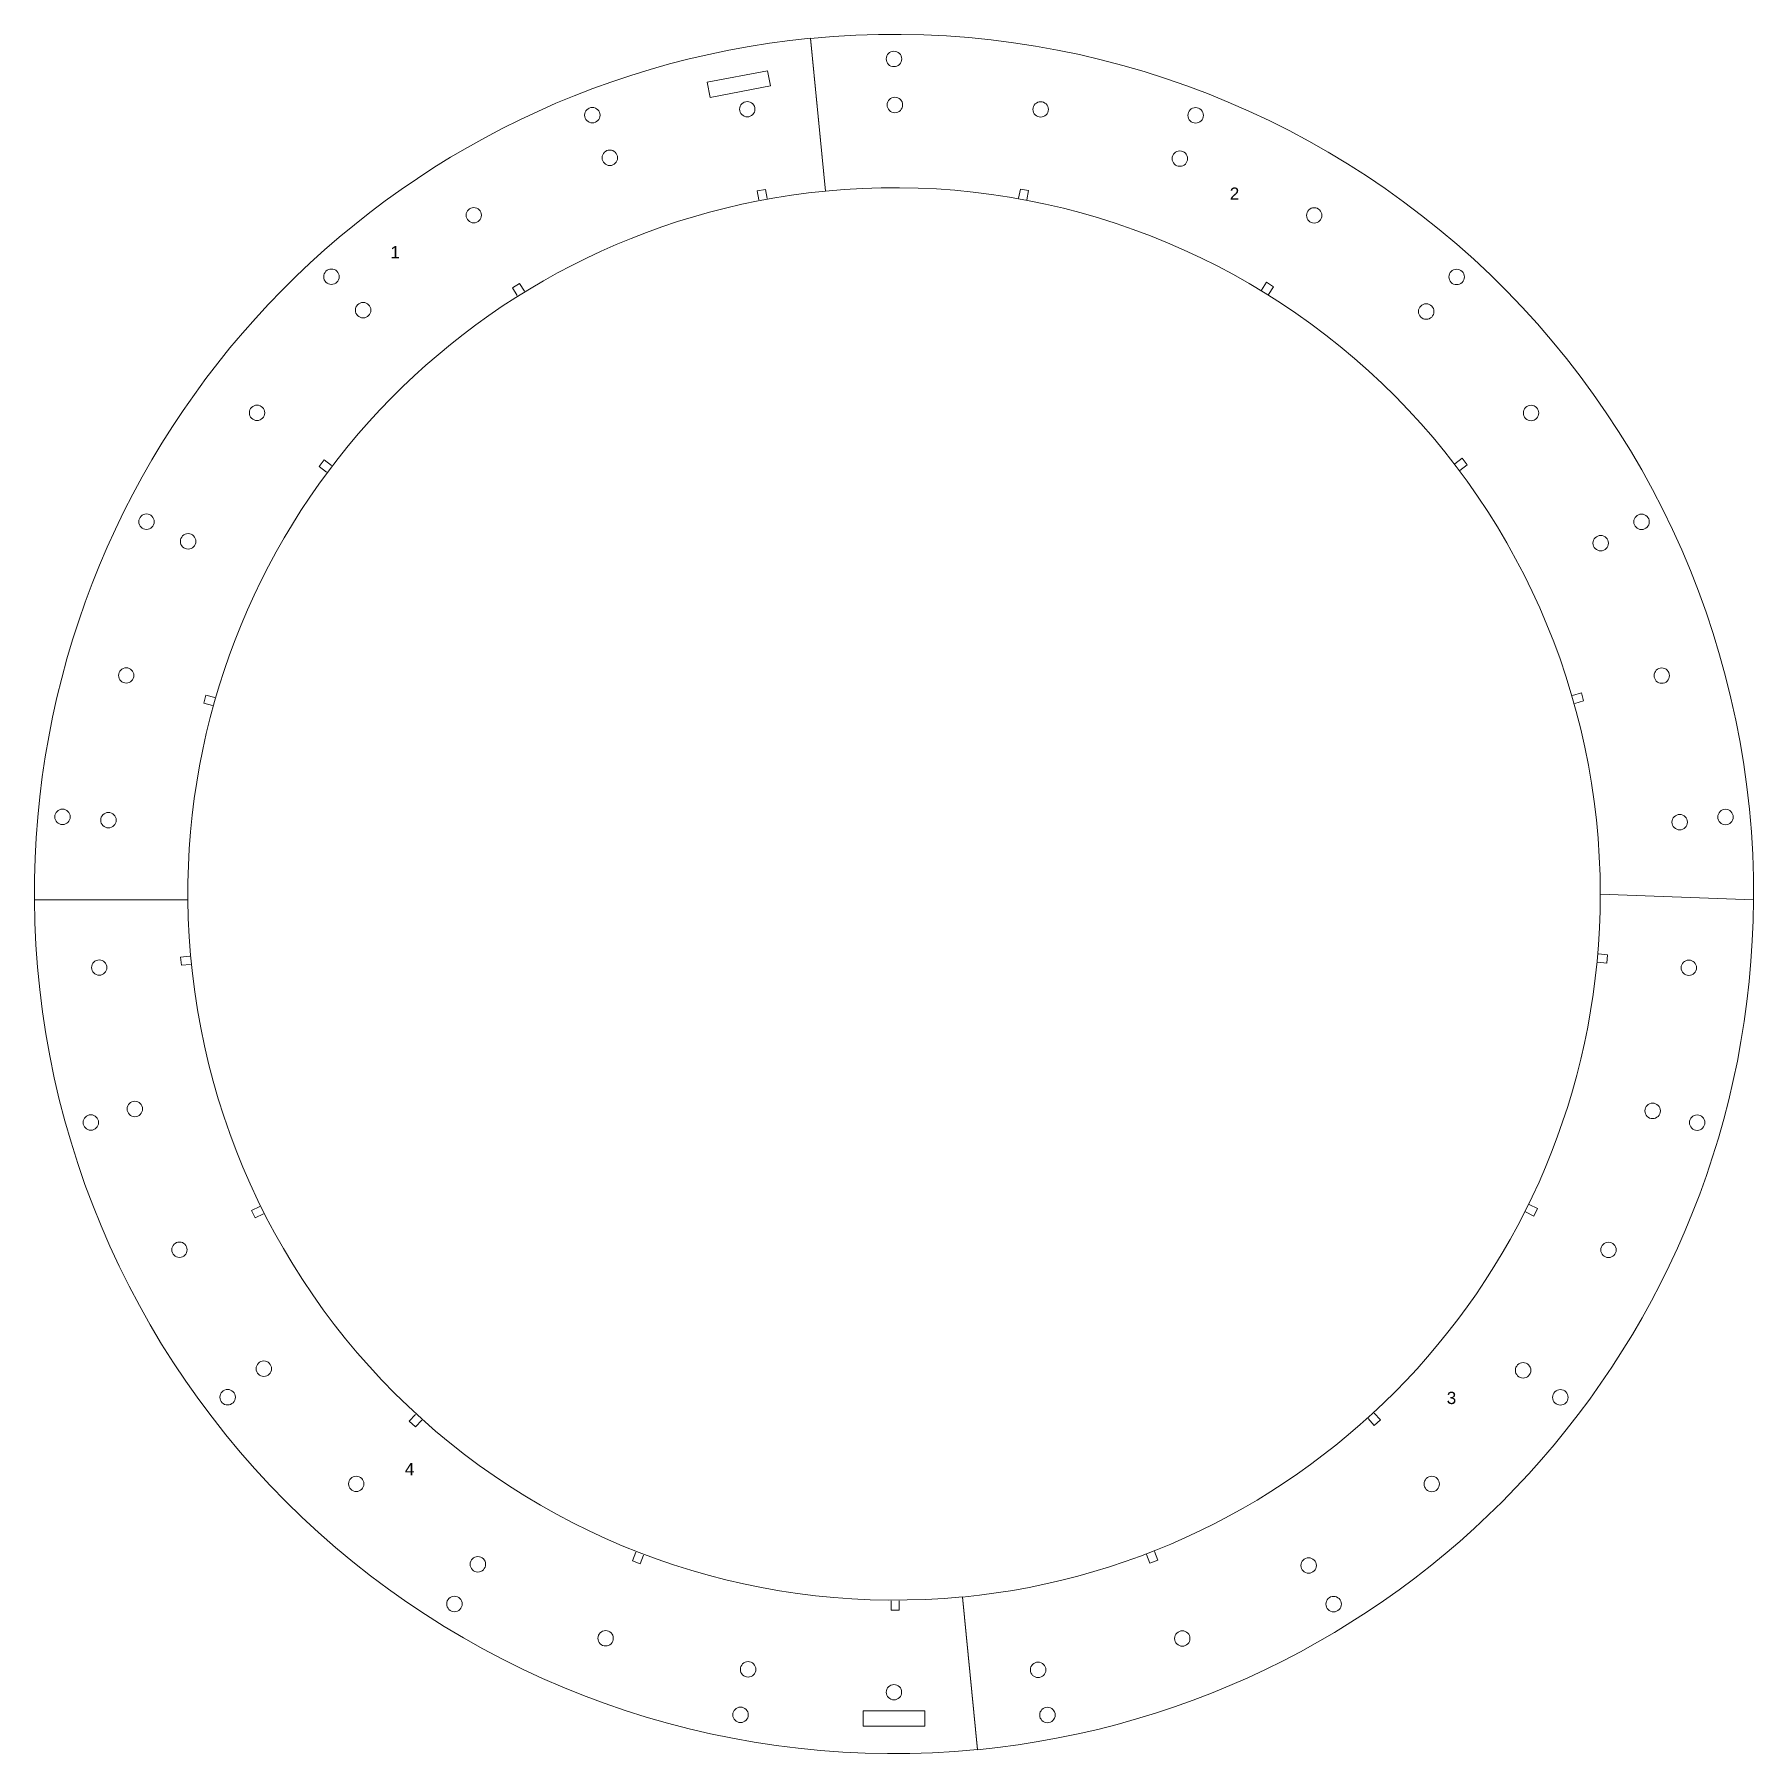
# Model space of a CAD drawing. Header units: inches. Extents: x 14.7 to 103.1, y 0.1 to 65.
# Drawn here: x 14.66 to 42.66, y 0.12 to 28.12 of the extents above; entities that cross this region are included whole.
import ezdxf

# ---------------------------------------------------------------- set-up
doc = ezdxf.new("R2010")
doc.units = ezdxf.units.IN
doc.header["$MEASUREMENT"] = 0
doc.layers.add('cut', color=6, linetype='Continuous', lineweight=0)
doc.layers.add('etch', color=1, linetype='Continuous', lineweight=0)
doc.styles.get("Standard").update_dxf_attribs({"font": 'arial.ttf'})

msp = doc.modelspace()

# ---------------------------------------------------------------- texts
at = {"layer": 'etch', "char_height": 0.2, "attachment_point": 1}
for s, width, insert in [('2', 0.97468, (34.128, 25.628)), ('1', 0.70169, (20.458, 24.675)), ('3', 0.4889, (37.662, 6.017)), ('4', 0.86202, (20.693, 4.858))]:
    msp.add_mtext_dynamic_manual_height_columns(s, width=width, gutter_width=1, heights=[0], dxfattribs=dict(at, insert=insert))

# ---------------------------------------------------------------- linework, layer by layer
at = {"layer": 'cut'}
for p, q in [((27.544, 25.57), (27.301, 28.058)), ((27.544, 25.57), (27.302, 28.056)), ((26.601, 27.529), (25.619, 27.341)), ((26.648, 27.283), (26.601, 27.529)), ((25.619, 27.341), (25.666, 27.095)), ((26.648, 27.283), (25.666, 27.095)), ((26.565, 25.598), (26.432, 25.574)), ((26.432, 25.574), (26.459, 25.426)), ((26.565, 25.598), (26.592, 25.45)), ((30.719, 25.603), (30.69, 25.455)), ((30.851, 25.578), (30.719, 25.603)), ((30.851, 25.578), (30.823, 25.43)), ((34.727, 24.084), (34.648, 23.957)), ((34.842, 24.013), (34.727, 24.084)), ((22.561, 24.066), (22.446, 23.996)), ((22.446, 23.996), (22.525, 23.868)), ((22.561, 24.066), (22.64, 23.938)), ((34.842, 24.013), (34.762, 23.885)), ((19.382, 21.192), (19.3, 21.084)), ((19.3, 21.084), (19.419, 20.994)), ((19.382, 21.192), (19.501, 21.101)), ((37.916, 21.22), (37.796, 21.13)), ((37.997, 21.112), (37.877, 21.022)), ((37.997, 21.112), (37.916, 21.22)), ((17.455, 17.363), (17.418, 17.233)), ((17.455, 17.363), (17.599, 17.321)), ((39.856, 17.397), (39.711, 17.356)), ((39.892, 17.267), (39.856, 17.397)), ((17.418, 17.233), (17.562, 17.192)), ((39.892, 17.267), (39.747, 17.226)), ((17.16, 14.03), (14.66, 14.03)), ((14.66, 14.03), (17.16, 14.03)), ((40.163, 14.122), (42.66, 14.027)), ((42.66, 14.027), (40.163, 14.122)), ((17.042, 13.096), (17.191, 13.11)), ((17.042, 13.096), (17.054, 12.962)), ((17.054, 12.962), (17.203, 12.975)), ((40.27, 12.997), (40.12, 13.012)), ((40.283, 13.131), (40.133, 13.146)), ((40.27, 12.997), (40.283, 13.131)), ((18.198, 8.969), (18.332, 9.035)), ((18.198, 8.969), (18.257, 8.848)), ((39.14, 9), (39.006, 9.067)), ((39.08, 8.879), (39.14, 9)), ((18.257, 8.848), (18.392, 8.914)), ((39.08, 8.879), (38.945, 8.947)), ((20.766, 5.537), (20.868, 5.648)), ((36.582, 5.56), (36.482, 5.671)), ((20.766, 5.537), (20.866, 5.446)), ((20.866, 5.446), (20.968, 5.557)), ((36.482, 5.469), (36.381, 5.581)), ((36.482, 5.469), (36.582, 5.56)), ((24.401, 3.266), (24.456, 3.406)), ((32.828, 3.228), (32.775, 3.368)), ((32.955, 3.276), (32.901, 3.417)), ((24.401, 3.266), (24.527, 3.217)), ((24.527, 3.217), (24.582, 3.356)), ((32.828, 3.228), (32.955, 3.276)), ((28.612, 2.461), (28.612, 2.611)), ((28.747, 2.46), (28.747, 2.61)), ((29.776, 2.679), (30.019, 0.19)), ((29.777, 2.673), (30.019, 0.188)), ((28.612, 2.461), (28.747, 2.46)), ((28.16, 0.822), (28.16, 0.572)), ((28.16, 0.822), (29.16, 0.822)), ((28.16, 0.572), (29.16, 0.572)), ((29.16, 0.572), (29.16, 0.822))]:
    msp.add_line(p, q, dxfattribs=at)
for centre, radius in [((28.66, 27.722), 0.126), ((23.747, 26.806), 0.126), ((26.271, 26.903), 0.125), ((28.675, 26.972), 0.126), ((31.049, 26.9), 0.125), ((33.573, 26.803), 0.126), ((24.032, 26.112), 0.126), ((33.316, 26.099), 0.126), ((21.816, 25.177), 0.125), ((35.504, 25.174), 0.125), ((19.498, 24.175), 0.126), ((37.823, 24.172), 0.126), ((20.014, 23.631), 0.126), ((37.328, 23.608), 0.126), ((18.286, 21.959), 0.125), ((39.035, 21.956), 0.125), ((16.486, 20.186), 0.126), ((40.835, 20.184), 0.126), ((17.164, 19.865), 0.126), ((40.17, 19.836), 0.126), ((16.156, 17.682), 0.125), ((41.164, 17.679), 0.125), ((15.118, 15.379), 0.126), ((15.866, 15.325), 0.126), ((41.457, 15.293), 0.126), ((42.202, 15.376), 0.126), ((15.716, 12.925), 0.125), ((41.605, 12.922), 0.125), ((16.296, 10.622), 0.126), ((41.016, 10.591), 0.126), ((15.579, 10.402), 0.126), ((41.741, 10.4), 0.126), ((17.023, 8.33), 0.125), ((40.297, 8.327), 0.125), ((18.397, 6.392), 0.126), ((38.906, 6.366), 0.126), ((17.807, 5.928), 0.126), ((39.513, 5.926), 0.126), ((19.902, 4.517), 0.125), ((37.418, 4.515), 0.125), ((21.883, 3.207), 0.126), ((35.413, 3.188), 0.126), ((21.501, 2.561), 0.126), ((35.82, 2.559), 0.126), ((23.964, 2.002), 0.125), ((33.356, 1.999), 0.125), ((26.284, 1.496), 0.126), ((31.007, 1.488), 0.126), ((28.66, 1.124), 0.125), ((26.161, 0.756), 0.126), ((31.159, 0.753), 0.126)]:
    msp.add_circle(centre, radius, dxfattribs=at)
for centre, radius, start, end in [((28.66, 14.124), 14, 95.5698, 180.3872), ((28.66, 14.122), 14, 359.6128, 95.5698), ((28.66, 14.124), 11.5, 95.5698, 180.4714), ((28.66, 14.122), 11.503, 360, 95.5698), ((28.66, 14.124), 14, 180.3872, 275.5698), ((28.66, 14.124), 11.5, 180.4714, 275.5698), ((28.66, 14.122), 11.503, 275.5698, 0), ((28.66, 14.122), 14, 275.5698, 359.6128)]:
    msp.add_arc(centre, radius, start, end, dxfattribs=at)

msp.set_redraw_order([(e.dxf.handle, doc.entitydb.next_handle()) for e in msp.query("TEXT MTEXT ATTDEF DIMENSION ARC_DIMENSION")])  # texts and dimensions are drawn at this point

doc.saveas('drawing.dxf')
